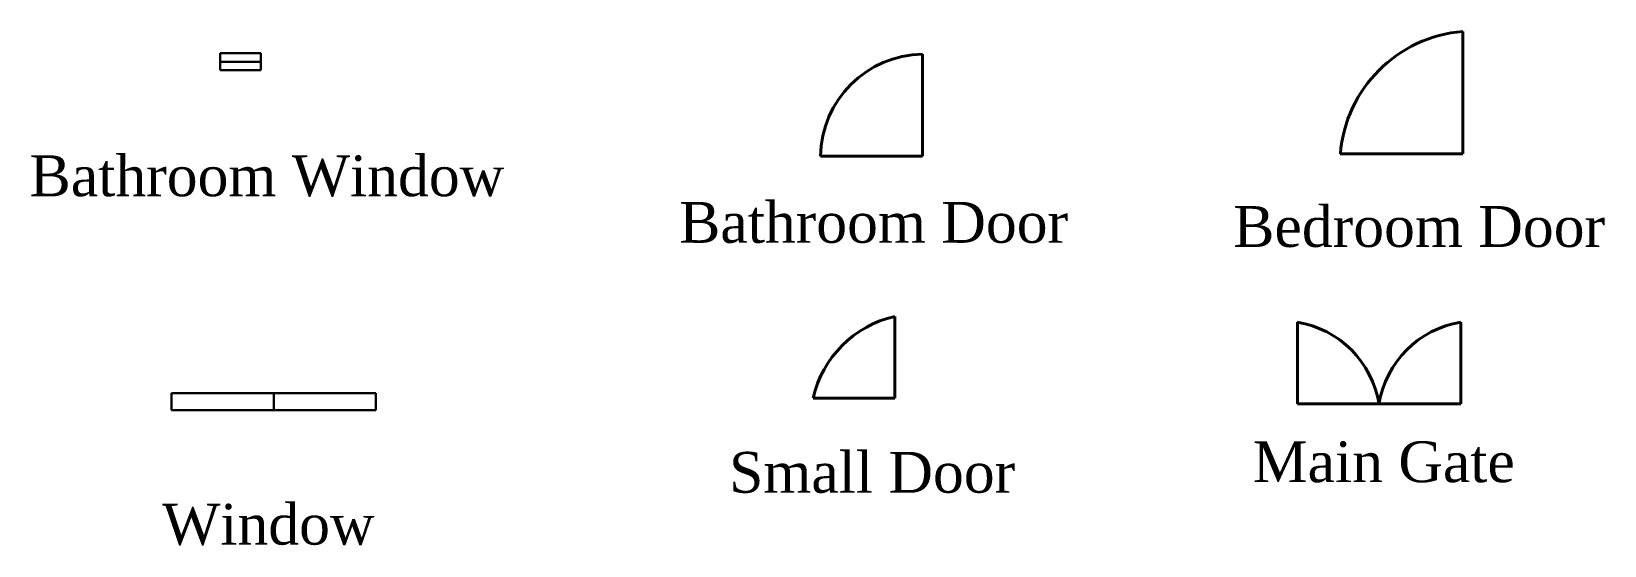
# Model space of a CAD drawing. Header units: inches. Extents: x -79350 to 491628, y -93215 to 155882.
# Drawn here: x 8622.7 to 9084.9, y -2020.7 to -1869.6 of the extents above; entities that cross this region are included whole.
import ezdxf

# ---------------------------------------------------------------- set-up
doc = ezdxf.new("R2010")
doc.units = ezdxf.units.IN
doc.header["$MEASUREMENT"] = 0
doc.layers.add('Door', color=7, linetype='Continuous', lineweight=40, true_color=0x763422)
doc.layers.add('Window', color=7, linetype='Continuous', lineweight=30, true_color=0x6b99dd)
doc.styles.get("Standard").update_dxf_attribs({"font": 'times.ttf', "height": 12})

msp = doc.modelspace()

# ---------------------------------------------------------------- texts
at = {"layer": 'Door', "char_height": 12, "attachment_point": 1}
for s, width, insert in [('Bathroom Door ', 116.61, (8813.05, -1919.71)), ('Bedroom Door', 135.6334, (8975.87, -1920.93)), ('Main Gate', 118.791, (8981.58, -1990.05)), ('Small Door', 127.531, (8827.7, -1993.15))]:
    msp.add_mtext_dynamic_manual_height_columns(s, width=width, gutter_width=60, heights=[0], dxfattribs=dict(at, insert=insert))
at = {"layer": 'Window', "char_height": 12, "attachment_point": 1}
for s, width, heights, insert in [('Bathroom Window', 170.1014, [3.4], (8622.2, -1906.02)), ('Window', 26.7092, [0], (8661.11, -2008.4))]:
    msp.add_mtext_dynamic_manual_height_columns(s, width=width, gutter_width=60, heights=heights, dxfattribs=dict(at, insert=insert))

# ---------------------------------------------------------------- linework, layer by layer
at = {"layer": 'Door'}
for p, q in [((9043.31, -1905.63), (9043.31, -1869.63)), ((8884.57, -1906.29), (8884.57, -1876.29)), ((8854.57, -1906.29), (8884.57, -1906.29)), ((9007.31, -1905.63), (9043.31, -1905.63)), ((8876.4, -1977.38), (8876.4, -1953.38)), ((8994.68, -1979.06), (8994.68, -1955.06)), ((9042.68, -1979.06), (9042.68, -1955.06)), ((8852.4, -1977.38), (8876.4, -1977.38)), ((8994.68, -1979.06), (9018.68, -1979.06)), ((9042.68, -1979.06), (9018.68, -1979.06))]:
    msp.add_line(p, q, dxfattribs=at)
for centre, radius, start, end in [((9046.44, -1908.75), 39.25, 94.5666, 175.4334), ((8885.03, -1906.75), 30.47, 90.8695, 179.1305), ((8883.41, -1984.38), 31.79, 102.7351, 167.2649), ((8989.99, -1983.74), 29.07, 9.2762, 80.7238), ((9047.36, -1983.74), 29.07, 99.2762, 170.7238)]:
    msp.add_arc(centre, radius, start, end, dxfattribs=at)
at = {"layer": 'Window'}
for p, q in [((8678.13, -1876.01), (8690.13, -1876.01)), ((8678.13, -1881.01), (8678.13, -1876.01)), ((8678.13, -1876.01), (8690.13, -1876.01)), ((8678.13, -1876.01), (8690.13, -1876.01)), ((8678.13, -1876.01), (8690.13, -1876.01)), ((8690.13, -1876.01), (8690.13, -1881.01)), ((8678.13, -1878.51), (8690.13, -1878.51)), ((8690.13, -1881.01), (8678.13, -1881.01)), ((8678.13, -1881.01), (8690.13, -1881.01)), ((8663.91, -1975.92), (8723.91, -1975.92)), ((8663.91, -1980.92), (8663.91, -1975.92)), ((8693.91, -1975.92), (8693.91, -1980.92)), ((8723.91, -1975.92), (8723.91, -1980.92)), ((8723.91, -1980.92), (8663.91, -1980.92))]:
    msp.add_line(p, q, dxfattribs=at)

msp.set_redraw_order([(e.dxf.handle, doc.entitydb.next_handle()) for e in msp.query("TEXT MTEXT ATTDEF DIMENSION ARC_DIMENSION")])  # texts and dimensions are drawn at this point

doc.saveas('drawing.dxf')
